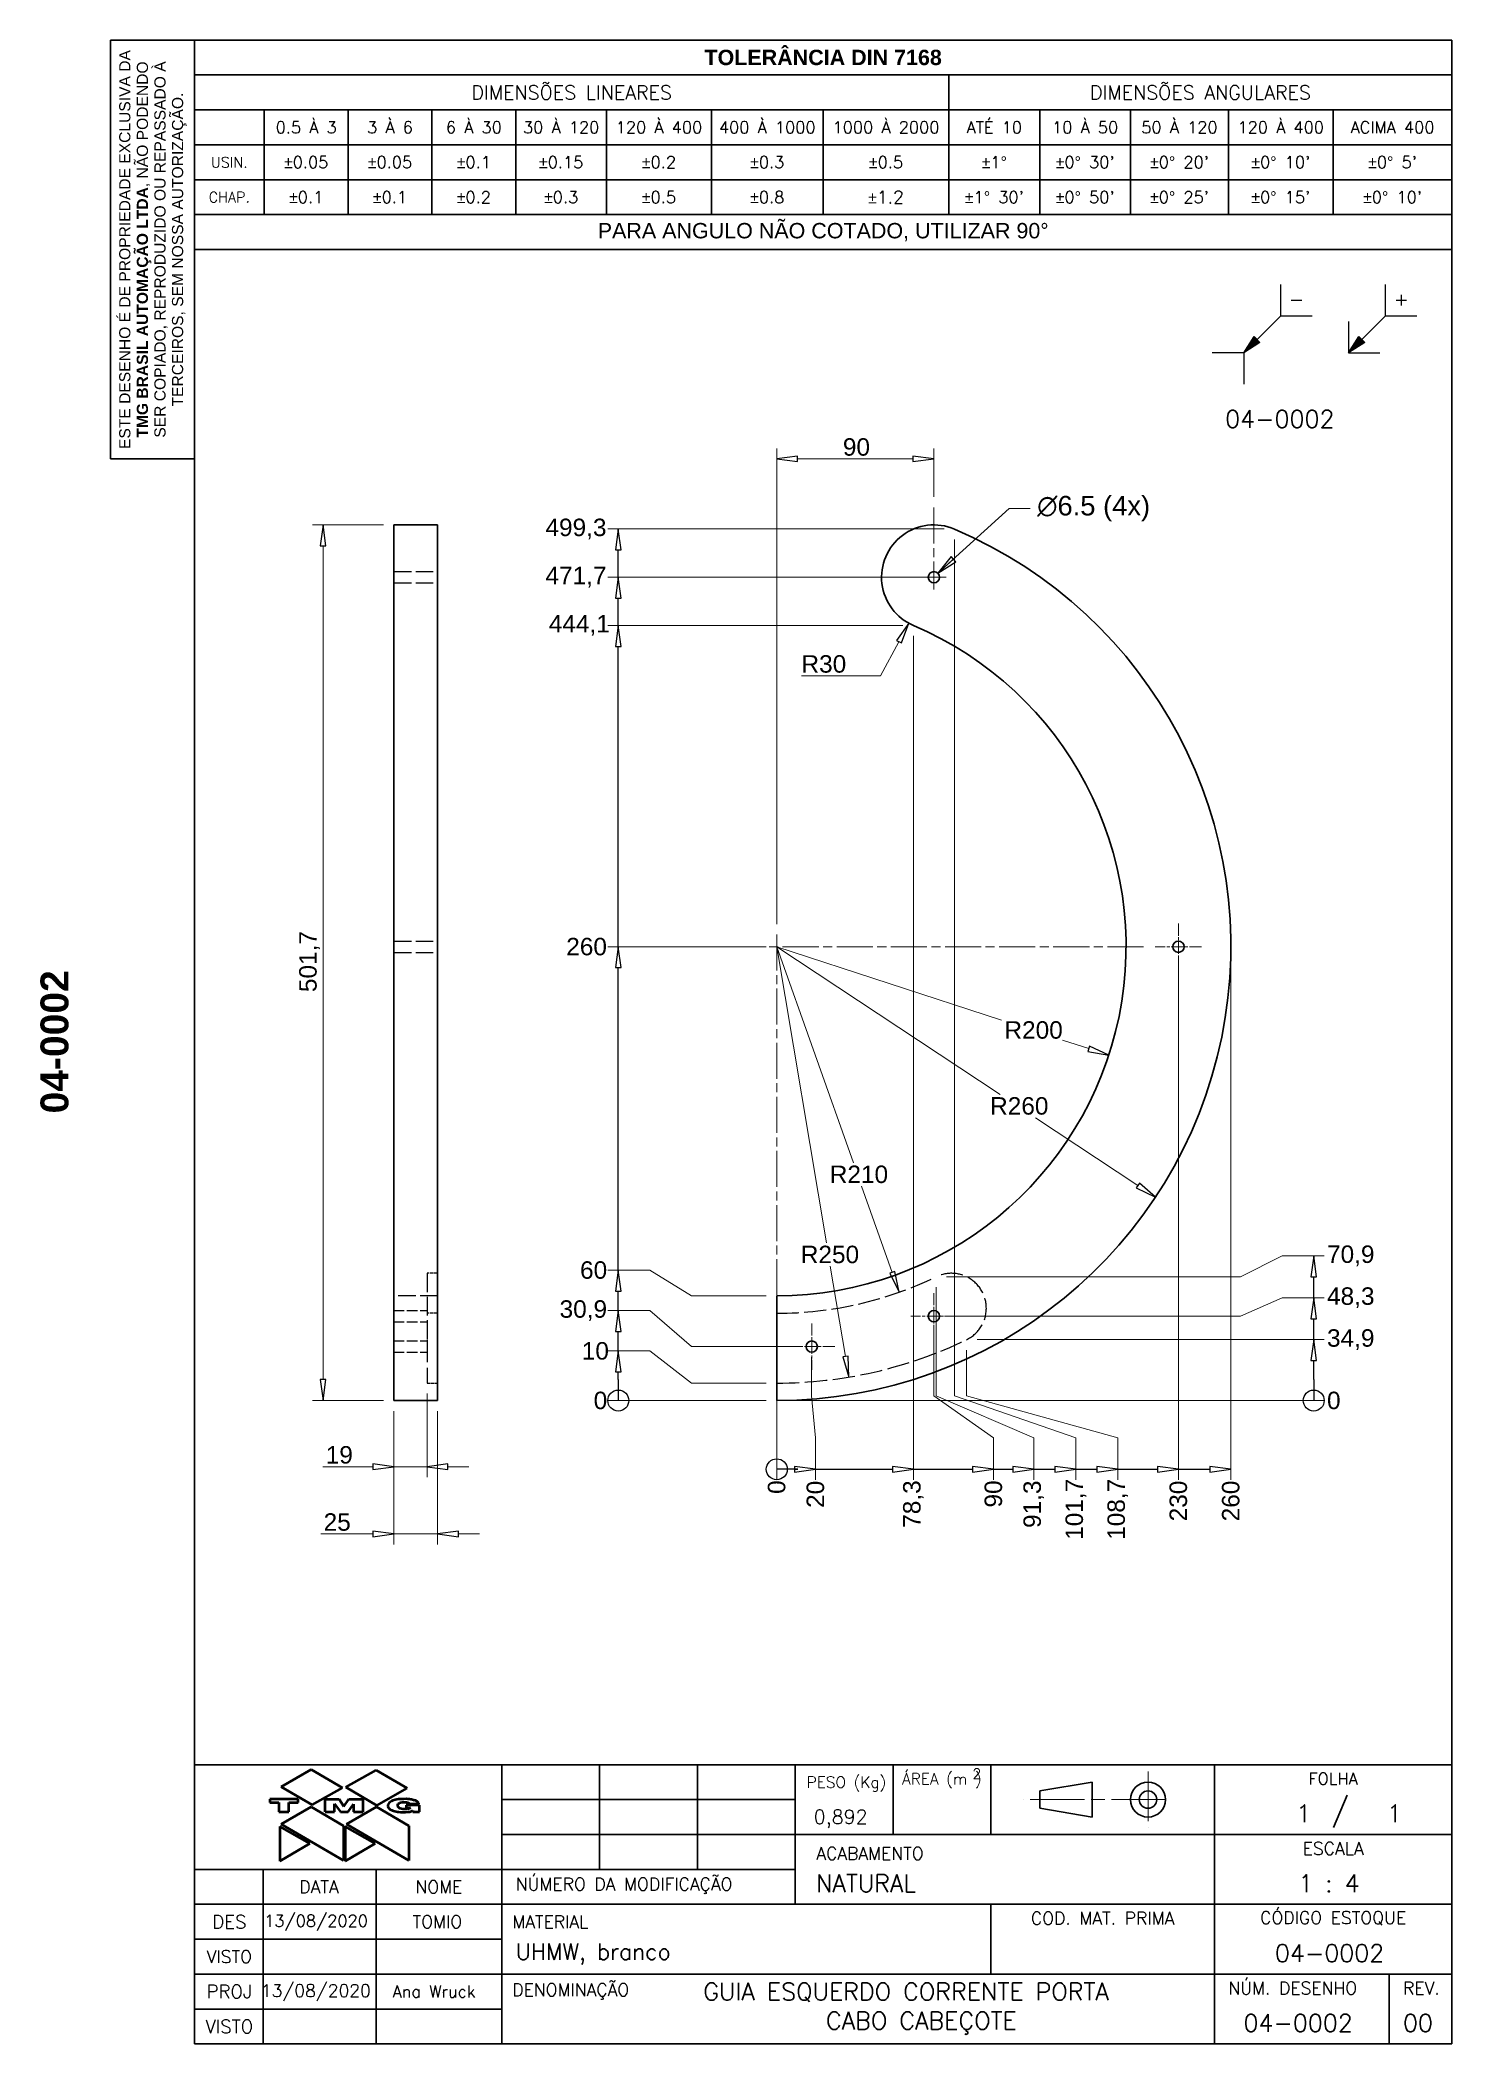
# Model space of a CAD drawing. Header units: millimetres. Extents: x 12 to 820, y 20 to 1168.
import ezdxf
from ezdxf.enums import TextEntityAlignment as Align

# ---------------------------------------------------------------- set-up
doc = ezdxf.new("R2010")
doc.units = ezdxf.units.MM
doc.header["$LTSCALE"] = 4
for name, pattern in [('CHAIN', [0.7087, 0.4724, -0.0591, 0.1181, -0.0591]), ('DASHED', [0.2067, 0.1654, -0.0413]), ('LONG_DASH_DOTTED', [0.3543, 0.2362, -0.0295, 0.0591, -0.0295])]:
    doc.linetypes.add(name, pattern=pattern)
for name, color, linetype, lineweight in [('BORDA', 7, 'Continuous', 25), ('Centro(TMG-1)', 7, 'Continuous', 18), ('COTAS', 7, 'Continuous', 25), ('LEGENDA', 7, 'Continuous', 35), ('Quote(TMG-1)', 7, 'Continuous', 25), ('Spigoli nascosti(TMG-1)', 7, 'DASHED', 25), ('Spigoli visibili(TMG-1)', 7, 'Continuous', 35)]:
    doc.layers.add(name, color=color, linetype=linetype, lineweight=lineweight)
for name, color, linetype, lineweight, true_color in [('CENTRO', 5, 'LONG_DASH_DOTTED', 9, 0x0000ff), ('CONTORNO', 1, 'Continuous', 50, 0xff0000), ('HACHURA', 7, 'Continuous', 9, 0xff8000)]:
    doc.layers.add(name, color=color, linetype=linetype, lineweight=lineweight, true_color=true_color)
doc.styles.add('SELGRON - COTAS', font='arial.ttf')
doc.styles.add('SELGRON - LEGENDA', font='Simplex.shx')
doc.styles.add('Text Style47', font='Simplex.shx')
doc.styles.add('Text Style49', font='Simplex.shx')
doc.styles.add('Text Style51', font='Simplex.shx')
doc.styles.add('Text Style54', font='')
doc.styles.add('Text Style58', font='Simplex.shx')
doc.styles.add('Text Style83', font='Simplex.shx')
doc.styles.add('TMG', font='arial.ttf')
doc.styles.get('Text Style54').set_extended_font_data('Arial', bold=True)
doc.dimstyles.new('Selgron$7', dxfattribs={"dimscale": 4, "dimtxt": 2.8, "dimasz": 3, "dimexe": 3, "dimexo": 1, "dimgap": 1, "dimtad": 1, "dimtoh": 1, "dimdec": 1, "dimrnd": 1e-08, "dimdsep": 46, "dimtxsty": 'SELGRON - COTAS', "dimblk": 'Filled-1', "dimcen": 0.09, "dimdle": 12, "dimclrd": 7, "dimclre": 256, "dimclrt": 7, "dimazin": 3, "dimtfac": 0.678571, "dimtmove": 0, "dimatfit": 3, "dimldrblk": 'Filled-1', "dimfxl": 0, "dimtolj": 1, "dimlwd": 0, "dimlwe": 25, "dimarcsym": 0})
doc.dimstyles.new('tmg-quote', dxfattribs={"dimscale": 4, "dimtxt": 2.5, "dimasz": 3, "dimexe": 1.5, "dimexo": 1.5, "dimgap": 0.4, "dimtad": 1, "dimtoh": 1, "dimrnd": 1e-08, "dimtxsty": 'TMG', "dimblk": 'Empty-1', "dimcen": 0.09, "dimdle": 4, "dimclrd": 7, "dimclre": 7, "dimclrt": 7, "dimazin": 2, "dimtfac": 1, "dimtdec": 3, "dimtmove": 0, "dimatfit": 3, "dimldrblk": 'CLOSEDBLANK', "dimfxl": 0, "dimtolj": 1, "dimlwd": 15, "dimlwe": 15, "dimarcsym": 0})

msp = doc.modelspace()

# ---------------------------------------------------------------- texts
at = {"layer": 'CONTORNO', "color": 7, "insert": (690.1888, 950.9189), "char_height": 10, "width": 81.524243, "attachment_point": 4, "style": 'SELGRON - LEGENDA'}
msp.add_mtext('{\\fSimplex|b0|i0;04-0002}', dxfattribs=at)
at = {"layer": 'COTAS', "color": 7, "insert": (582.5627, 899.573), "char_height": 11.2, "width": 66.236428, "attachment_point": 4, "line_spacing_factor": 0.49, "style": 'SELGRON - COTAS'}
msp.add_mtext('{\\fAIGDT|b0|i0;\\H11.2000;n\\fArial|b0|i0;\\H11.2000;6.5 (4x)}', dxfattribs=at)

# ---------------------------------------------------------------- blocks, each defined once
blk = doc.blocks.new('Borders BORDA A4')
at = {"layer": 'HACHURA'}
for points in [[(175.2, 247.2), (177.53, 248.68), (176.68, 249.53)], [(190.2, 247.2), (192.53, 248.68), (191.68, 249.53)]]:
    blk.add_hatch(color=7, dxfattribs=at).paths.add_polyline_path(points)
at = {"layer": 'BORDA', "lineweight": 30}
for p, q in [((25, 292), (13, 292)), ((13, 292), (13, 232)), ((25, 292), (205, 292)), ((25, 5), (25, 292)), ((25, 292), (205, 292)), ((25, 262), (25, 292)), ((25, 232), (25, 292)), ((205, 292), (205, 5)), ((205, 292), (205, 262)), ((25, 287), (205, 287)), ((133, 287), (133, 267)), ((25, 282), (205, 282)), ((35, 282), (35, 267)), ((47, 282), (47, 267)), ((59, 282), (59, 267)), ((71, 282), (71, 267)), ((84, 282), (84, 267)), ((99, 282), (99, 267)), ((115, 282), (115, 267)), ((146, 282), (146, 267)), ((159, 282), (159, 267)), ((173, 282), (173, 267)), ((188, 282), (188, 267)), ((25, 277), (205, 277)), ((25, 272), (205, 272)), ((25, 267), (205, 267)), ((205, 262), (25, 262)), ((25, 262), (205, 262)), ((13, 232), (25, 232)), ((205, 5), (25, 5))]:
    blk.add_line(p, q, dxfattribs=at)
at = {"layer": 'BORDA'}
for p, q in [((180.5, 252.5), (180.5, 257)), ((195.5, 252.5), (195.5, 257)), ((197.75, 255.5), (197.75, 254)), ((182, 254.75), (183.5, 254.75)), ((197, 254.75), (198.5, 254.75)), ((175.2, 247.2), (180.5, 252.5)), ((180.5, 252.5), (185, 252.5)), ((190.2, 247.2), (195.5, 252.5)), ((190.2, 251.7), (190.2, 247.2)), ((195.5, 252.5), (200, 252.5)), ((175.2, 247.2), (170.7, 247.2)), ((175.2, 247.2), (176.68, 249.53)), ((177.53, 248.68), (175.2, 247.2)), ((175.2, 247.2), (175.2, 242.7)), ((176.68, 249.53), (177.53, 248.68)), ((190.2, 247.2), (191.68, 249.53)), ((192.53, 248.68), (190.2, 247.2)), ((190.2, 247.2), (194.7, 247.2)), ((191.68, 249.53), (192.53, 248.68))]:
    blk.add_line(p, q, dxfattribs=at)
at = {"layer": 'CONTORNO', "color": 7, "insert": (19.06, 262), "char_height": 1.6, "width": 57.868, "attachment_point": 5, "rotation": 90, "line_spacing_factor": 0.944222, "style": 'SELGRON - LEGENDA'}
blk.add_mtext('\\fArial|b0|i0;\\H1.6000;ESTE DESENHO É DE PROPRIEDADE EXCLUSIVA DA \\fArial|b1|i0;\\H1.6000;TMG BRASIL AUTOMAÇÃO LTDA\\fArial|b0|i0;\\H1.6000;, NÃO PODENDO SER COPIADO, REPRODUZIDO OU REPASSADO À TERCEIROS, SEM NOSSA AUTORIZAÇÃO.', dxfattribs=at)
at = {"layer": 'CONTORNO', "color": 7, "attachment_point": 5, "style": 'SELGRON - LEGENDA'}
for s, insert, char_height in [('\\fArial|b1|i0;\\H2.2000;TOLERÂNCIA DIN 7168', (115, 289.5), 2.2), ('\\FSimplex|b0|i0;\\H2.0000;DIMENSÕES LINEARES', (79, 284.5), 2), ('\\FSimplex|b0|i0;\\H2.0000;DIMENSÕES ANGULARES', (169, 284.5), 2), ('\\FSimplex|b0|i0;\\H1.7000;0.5 À 3', (41, 279.5), 1.7), ('\\FSimplex|b0|i0;\\H1.7000;3 À 6', (53, 279.5), 1.7), ('\\FSimplex|b0|i0;\\H1.7000;6 À 30', (65, 279.5), 1.7), ('\\FSimplex|b0|i0;\\H1.7000;30 À 120', (77.5, 279.5), 1.7), ('\\FSimplex|b0|i0;\\H1.7000;120 À 400', (91.5, 279.5), 1.7), ('\\FSimplex|b0|i0;\\H1.7000;400 À 1000', (107, 279.5), 1.7), ('\\FSimplex|b0|i0;\\H1.7000;1000 À 2000', (124, 279.5), 1.7), ('\\FSimplex|b0|i0;\\H1.7000;ATÉ 10', (139.5, 279.5), 1.7), ('\\FSimplex|b0|i0;\\H1.7000;10 À 50', (152.5, 279.5), 1.7), ('\\FSimplex|b0|i0;\\H1.7000;50 À 120', (166, 279.5), 1.7), ('\\FSimplex|b0|i0;\\H1.7000;120 À 400', (180.5, 279.5), 1.7), ('\\FSimplex|b0|i0;\\H1.7000;ACIMA 400', (196.5, 279.5), 1.7), ('\\FSimplex|b0|i0;\\H1.5000;USIN.', (30, 274.5), 1.5), ('\\fAIGDT|b0|i0;\\H1.7000;`\\FSimplex|b0|i0;\\H1.7000;0.05', (41, 274.5), 1.7), ('\\fAIGDT|b0|i0;\\H1.7000;`\\FSimplex|b0|i0;\\H1.7000;0.05', (53, 274.5), 1.7), ('\\fAIGDT|b0|i0;\\H1.7000;`\\FSimplex|b0|i0;\\H1.7000;0.1', (65, 274.5), 1.7), ('\\fAIGDT|b0|i0;\\H1.7000;`\\FSimplex|b0|i0;\\H1.7000;0.15', (77.5, 274.5), 1.7), ('\\fAIGDT|b0|i0;\\H1.7000;`\\FSimplex|b0|i0;\\H1.7000;0.2', (91.5, 274.5), 1.7), ('\\fAIGDT|b0|i0;\\H1.7000;`\\FSimplex|b0|i0;\\H1.7000;0.3', (107, 274.5), 1.7), ('\\fAIGDT|b0|i0;\\H1.7000;`\\FSimplex|b0|i0;\\H1.7000;0.5', (124, 274.5), 1.7), ('\\fAIGDT|b0|i0;\\H1.7000;`\\FSimplex|b0|i0;\\H1.7000;1\\fAIGDT|b0|i0;\\H1.7000;~', (139.5, 274.5), 1.7), ("\\fAIGDT|b0|i0;\\H1.7000;`\\FSimplex|b0|i0;\\H1.7000;0\\fAIGDT|b0|i0;\\H1.7000;~\\FSimplex|b0|i0;\\H1.7000; 30'", (152.5, 274.5), 1.7), ("\\fAIGDT|b0|i0;\\H1.7000;`\\FSimplex|b0|i0;\\H1.7000;0\\fAIGDT|b0|i0;\\H1.7000;~\\FSimplex|b0|i0;\\H1.7000; 20'", (166, 274.5), 1.7), ("\\fAIGDT|b0|i0;\\H1.7000;`\\FSimplex|b0|i0;\\H1.7000;0\\fAIGDT|b0|i0;\\H1.7000;~\\FSimplex|b0|i0;\\H1.7000; 10'", (180.5, 274.5), 1.7), ("\\fAIGDT|b0|i0;\\H1.7000;`\\FSimplex|b0|i0;\\H1.7000;0\\fAIGDT|b0|i0;\\H1.7000;~\\FSimplex|b0|i0;\\H1.7000; 5'", (196.5, 274.5), 1.7), ('\\FSimplex|b0|i0;\\H1.5000;CHAP.', (30, 269.5), 1.5), ('\\fAIGDT|b0|i0;\\H1.7000;`\\FSimplex|b0|i0;\\H1.7000;0.1', (41, 269.5), 1.7), ('\\fAIGDT|b0|i0;\\H1.7000;`\\FSimplex|b0|i0;\\H1.7000;0.1', (53, 269.5), 1.7), ('\\fAIGDT|b0|i0;\\H1.7000;`\\FSimplex|b0|i0;\\H1.7000;0.2', (65, 269.5), 1.7), ('\\fAIGDT|b0|i0;\\H1.7000;`\\FSimplex|b0|i0;\\H1.7000;0.3', (77.5, 269.5), 1.7), ('\\fAIGDT|b0|i0;\\H1.7000;`\\FSimplex|b0|i0;\\H1.7000;0.5', (91.5, 269.5), 1.7), ('\\fAIGDT|b0|i0;\\H1.7000;`\\FSimplex|b0|i0;\\H1.7000;0.8', (107, 269.5), 1.7), ('\\fAIGDT|b0|i0;\\H1.7000;`\\FSimplex|b0|i0;\\H1.8000;1.2', (124, 269.5), 2.5), ("\\fAIGDT|b0|i0;\\H1.7000;`\\FSimplex|b0|i0;\\H1.7000;1\\fAIGDT|b0|i0;\\H1.7000;~\\FSimplex|b0|i0;\\H1.7000; 30'", (139.5, 269.5), 1.7), ("\\fAIGDT|b0|i0;\\H1.7000;`\\FSimplex|b0|i0;\\H1.7000;0\\fAIGDT|b0|i0;\\H1.7000;~\\FSimplex|b0|i0;\\H1.7000; 50'", (152.5, 269.5), 1.7), ("\\fAIGDT|b0|i0;\\H1.7000;`\\FSimplex|b0|i0;\\H1.7000;0\\fAIGDT|b0|i0;\\H1.7000;~\\FSimplex|b0|i0;\\H1.7000; 25'", (166, 269.5), 1.7), ("\\fAIGDT|b0|i0;\\H1.7000;`\\FSimplex|b0|i0;\\H1.7000;0\\fAIGDT|b0|i0;\\H1.7000;~\\FSimplex|b0|i0;\\H1.7000; 15'", (180.5, 269.5), 1.7), ("\\fAIGDT|b0|i0;\\H1.7000;`\\FSimplex|b0|i0;\\H1.7000;0\\fAIGDT|b0|i0;\\H1.7000;~\\FSimplex|b0|i0;\\H1.7000; 10'", (196.5, 269.5), 1.7), ('\\fArial|b0|i0;\\H2.2000;PARA ANGULO NÃO COTADO, UTILIZAR 90\\fAIGDT|b0|i0;\\H2.2000;~', (115, 264.5), 2.2)]:
    blk.add_mtext(s, dxfattribs=dict(at, insert=insert, char_height=char_height))
at = {"layer": 'CONTORNO', "color": 7, "style": 'Text Style54'}
blk.add_attdef('STOCK_NUMBER_001', (6.97, 138.27), '', height=4, rotation=90, dxfattribs=at)
blk = doc.blocks.new('Title Blocks LEGENDA SELGRON')
at = {"layer": 'CENTRO', "ltscale": 7.526578}
blk.add_line((288.11, 94.53), (288.11, 86.53), dxfattribs=at)
at = {"layer": 'CENTRO', "ltscale": 8.216806}
blk.add_line((290.65, 90.53), (270.27, 90.53), dxfattribs=at)
at = {"layer": 'CONTORNO', "color": 7}
for p, q in [((164.01, 92.36), (168.34, 94.82)), ((168.34, 94.82), (172.79, 92.22)), ((173.29, 92.29), (177.63, 94.75)), ((177.63, 94.75), (182.08, 92.16)), ((164.01, 92.36), (168.45, 89.76)), ((168.45, 89.76), (172.79, 92.22)), ((173.29, 92.29), (177.74, 89.69)), ((177.74, 89.69), (182.08, 92.16)), ((162.41, 90.58), (162.41, 90.12)), ((166.47, 90.58), (162.41, 90.58)), ((162.41, 90.12), (163.71, 90.12)), ((163.71, 90.12), (163.71, 88.77)), ((164.01, 87.01), (168.34, 89.47)), ((165.15, 88.77), (165.15, 90.09)), ((165.15, 90.09), (166.47, 90.09)), ((166.47, 90.09), (166.47, 90.58)), ((168.34, 89.47), (172.95, 86.79)), ((170.32, 88.77), (170.32, 90.58)), ((170.32, 90.58), (172.34, 90.58)), ((171.67, 88.77), (171.67, 89.91)), ((171.67, 89.91), (172.52, 88.77)), ((172.34, 90.58), (173.02, 89.53)), ((173.02, 89.53), (173.7, 90.58)), ((173.36, 87.01), (177.69, 89.47)), ((173.62, 88.77), (174.39, 89.87)), ((173.7, 90.58), (175.76, 90.58)), ((174.39, 89.87), (174.39, 88.77)), ((175.76, 88.77), (175.76, 90.58)), ((177.69, 89.47), (182.3, 86.79)), ((179.32, 89.76), (179.3, 89.67)), ((179.3, 89.67), (179.32, 89.54)), ((179.39, 89.91), (179.32, 89.76)), ((179.32, 89.54), (179.39, 89.36)), ((179.5, 90.07), (179.39, 89.91)), ((179.39, 89.36), (179.48, 89.25)), ((179.48, 89.25), (179.65, 89.12)), ((179.68, 90.21), (179.5, 90.07)), ((179.65, 89.12), (179.85, 89.01)), ((179.83, 90.29), (179.68, 90.21)), ((180.01, 90.38), (179.83, 90.29)), ((179.85, 89.01), (179.96, 88.97)), ((180.34, 90.49), (180.01, 90.38)), ((180.83, 90.57), (180.34, 90.49)), ((180.73, 89.72), (180.75, 89.8)), ((180.73, 89.61), (180.73, 89.72)), ((180.75, 89.52), (180.73, 89.61)), ((180.75, 89.8), (180.8, 89.91)), ((180.82, 89.43), (180.75, 89.52)), ((180.8, 89.91), (180.86, 89.98)), ((180.89, 89.36), (180.82, 89.43)), ((181.1, 90.58), (180.83, 90.57)), ((180.86, 89.98), (180.97, 90.07)), ((180.97, 89.3), (180.89, 89.36)), ((180.97, 90.07), (181.11, 90.11)), ((181.08, 89.25), (180.97, 89.3)), ((181.24, 89.21), (181.08, 89.25)), ((181.59, 90.61), (181.1, 90.58)), ((181.11, 90.11), (181.33, 90.16)), ((181.46, 89.17), (181.24, 89.21)), ((181.33, 90.16), (181.63, 90.18)), ((181.68, 89.14), (181.46, 89.17)), ((181.99, 90.62), (181.59, 90.61)), ((181.63, 90.18), (181.9, 90.18)), ((181.81, 89.14), (181.68, 89.14)), ((181.94, 89.14), (181.81, 89.14)), ((181.9, 90.18), (182.01, 90.16)), ((181.92, 89.74), (181.92, 89.36)), ((183.81, 89.74), (181.92, 89.74)), ((181.92, 89.36), (182.54, 89.36)), ((182.1, 89.17), (181.94, 89.14)), ((182.18, 90.6), (181.99, 90.62)), ((182.01, 90.16), (182.12, 90.11)), ((182.23, 89.19), (182.1, 89.17)), ((182.12, 90.11), (182.21, 90.08)), ((182.38, 90.57), (182.18, 90.6)), ((182.21, 90.08), (182.32, 90)), ((182.36, 89.23), (182.23, 89.19)), ((182.32, 90), (182.38, 89.91)), ((182.45, 89.28), (182.36, 89.23)), ((182.58, 90.55), (182.38, 90.57)), ((182.38, 89.91), (183.75, 89.91)), ((182.54, 89.36), (182.45, 89.28)), ((182.69, 90.53), (182.58, 90.55)), ((182.82, 90.51), (182.69, 90.53)), ((182.95, 90.46), (182.82, 90.51)), ((183.04, 90.44), (182.95, 90.46)), ((183.13, 90.42), (183.04, 90.44)), ((183.24, 90.38), (183.13, 90.42)), ((183.33, 90.33), (183.24, 90.38)), ((183.42, 90.29), (183.33, 90.33)), ((183.48, 90.25), (183.42, 90.29)), ((183.55, 90.2), (183.48, 90.25)), ((183.64, 90.13), (183.55, 90.2)), ((183.68, 90.07), (183.64, 90.13)), ((183.72, 90), (183.68, 90.07)), ((183.75, 89.96), (183.72, 90)), ((183.75, 89.91), (183.75, 89.96)), ((183.81, 88.77), (183.81, 89.74)), ((163.71, 88.77), (165.15, 88.77)), ((163.83, 86.68), (163.83, 81.73)), ((168.12, 84.26), (163.83, 86.68)), ((164.01, 87.01), (172.95, 81.81)), ((170.32, 88.77), (171.67, 88.77)), ((172.52, 88.77), (173.62, 88.77)), ((172.95, 86.79), (172.95, 81.81)), ((173.18, 86.68), (173.18, 81.73)), ((177.47, 84.26), (173.18, 86.68)), ((173.36, 87.01), (182.3, 81.81)), ((174.39, 88.77), (175.76, 88.77)), ((179.96, 88.97), (180.12, 88.92)), ((180.12, 88.92), (180.31, 88.86)), ((180.31, 88.86), (180.49, 88.81)), ((180.49, 88.81), (180.69, 88.79)), ((180.69, 88.79), (180.84, 88.77)), ((180.84, 88.77), (181.11, 88.75)), ((181.11, 88.75), (181.33, 88.73)), ((181.33, 88.73), (181.41, 88.73)), ((181.41, 88.73), (181.63, 88.73)), ((181.63, 88.73), (181.85, 88.73)), ((181.85, 88.73), (182.21, 88.77)), ((182.21, 88.77), (182.43, 88.79)), ((182.3, 86.79), (182.3, 81.81)), ((182.43, 88.79), (182.69, 88.88)), ((182.69, 88.88), (182.87, 88.95)), ((182.87, 88.95), (182.89, 88.77)), ((182.89, 88.77), (183.81, 88.77)), ((163.83, 81.73), (168.12, 84.26)), ((173.18, 81.73), (177.47, 84.26))]:
    blk.add_line(p, q, dxfattribs=at)
at = {"layer": 'LEGENDA', "lineweight": 30}
for p, q in [((151.61, 95.53), (331.61, 95.53)), ((151.61, 55.53), (151.61, 95.53)), ((195.61, 95.53), (195.61, 55.53)), ((209.61, 95.53), (209.61, 80.53)), ((223.61, 95.53), (223.61, 80.53)), ((237.61, 95.53), (237.61, 80.53)), ((265.61, 95.53), (265.61, 85.53)), ((297.61, 95.53), (297.61, 55.53)), ((331.61, 95.53), (331.61, 55.53)), ((195.61, 90.53), (237.61, 90.53)), ((151.61, 80.53), (195.61, 80.53)), ((161.44, 80.53), (161.44, 55.53)), ((177.61, 80.53), (177.61, 55.53)), ((195.61, 80.53), (237.61, 80.53)), ((151.61, 75.53), (195.61, 75.53)), ((195.61, 75.53), (331.61, 75.53)), ((265.61, 75.53), (265.61, 65.53)), ((151.61, 70.53), (195.61, 70.53)), ((151.61, 65.53), (195.61, 65.53)), ((195.61, 65.53), (331.61, 65.53)), ((151.61, 60.53), (195.61, 60.53)), ((331.61, 55.53), (151.61, 55.53))]:
    blk.add_line(p, q, dxfattribs=at)
at = {"layer": 'LEGENDA'}
for p, q in [((251.61, 95.53), (251.61, 85.53)), ((272.61, 91.78), (280.11, 93.03)), ((280.11, 93.03), (280.11, 88.03)), ((272.61, 89.28), (272.61, 91.78)), ((280.11, 88.03), (272.61, 89.28)), ((316.61, 91.14), (314.67, 86.53)), ((195.61, 85.53), (237.61, 85.53)), ((251.61, 85.53), (237.61, 85.53)), ((251.61, 85.53), (265.61, 85.53)), ((265.61, 85.53), (331.61, 85.53)), ((237.61, 80.53), (237.61, 75.53)), ((322.61, 65.53), (322.61, 55.53))]:
    blk.add_line(p, q, dxfattribs=at)
for radius in [2.5, 1.25]:
    blk.add_circle((288.11, 90.53), radius, dxfattribs=at)
at = {"layer": 'CONTORNO', "color": 7, "style": 'SELGRON - LEGENDA'}
for s, insert, char_height, attachment_point in [('\\FSimplex|b0|i0;\\H1.6000;ÁREA (m )', (258.61, 93.23), 1.6, 5), ('\\FSimplex|b0|i0;\\H1.5000;2', (263.61, 94.23), 1.5, 5), ('\\FSimplex|b0|i0;\\H1.6000;PESO (Kg)\\P', (244.95, 92.75), 1.6, 5), ('\\FSimplex|b0|i0;\\H1.7000;FOLHA', (314.61, 93.53), 1.7, 5), ('\\FSimplex|b0|i0;\\H1.8000;ACABAMENTO', (240.64, 82.82), 1.8, 4), ('\\FSimplex|b0|i0;\\H1.8000;ESCALA', (314.61, 83.53), 1.8, 5), ('\\FSimplex|b0|i0;\\H1.8000;DATA', (169.44, 78.03), 1.8, 5), ('\\FSimplex|b0|i0;\\H1.8000;NOME', (186.61, 78.03), 1.8, 5), ('\\FSimplex|b0|i0;\\H1.8000;NÚMERO DA MODIFICAÇÃO', (197.61, 78.17), 1.8, 4), ('\\FSimplex|b0|i0;\\H1.8000;CÓDIGO ESTOQUE', (314.61, 73.53), 1.8, 5), ('\\FSimplex|b0|i0;\\H1.8000;COD. MAT. PRIMA', (281.61, 73.53), 1.8, 5), ('\\FSimplex|b0|i0;\\H1.8000;VISTO', (156.61, 68.03), 1.8, 5), ('\\FSimplex|b0|i0;\\H1.8000;DENOMINAÇÃO', (197.11, 63.03), 1.8, 4), ('\\FSimplex|b0|i0;\\H1.8000;NÚM. DESENHO', (299.61, 63.53), 1.8, 4), ('\\FSimplex|b0|i0;\\H1.8000;REV.', (324.61, 63.53), 1.8, 4)]:
    blk.add_mtext(s, dxfattribs=dict(at, insert=insert, char_height=char_height, attachment_point=attachment_point))
for s, insert, char_height, width, attachment_point in [('\\FSimplex|b0|i0;\\H1.9000;DES', (156.61, 73.03), 1.9, 6.6594, 5), ('\\FSimplex|b0|i0;\\H1.8000;MATERIAL', (197.11, 73.03), 1.8, 12.5739, 4), ('\\FSimplex|b0|i0;\\H1.9000;PROJ', (156.61, 63.03), 1.9, 7.0803, 5), ('\\FSimplex|b0|i0;\\H1.9000;VISTO', (156.61, 58.03), 1.9, 7.7824, 5)]:
    blk.add_mtext(s, dxfattribs=dict(at, insert=insert, char_height=char_height, width=width, attachment_point=attachment_point))
at = {"layer": 'CONTORNO', "color": 7}
for tag, height, style, p in [('RLM_3', 1.8, 'Text Style51', (202.61, 93.03)), ('RLM_6', 1.8, 'Text Style51', (216.61, 93.03)), ('RLM_9', 1.8, 'Text Style51', (230.61, 93.03)), ('ÁREA', 2, 'Text Style47', (258.61, 87.83)), ('RLM_2', 1.8, 'Text Style51', (202.61, 88.03)), ('RLM_5', 1.8, 'Text Style51', (216.61, 88.03)), ('RLM_8', 1.8, 'Text Style51', (230.61, 88.03)), ('RLM_1', 1.8, 'Text Style51', (202.61, 83.03)), ('RLM_4', 1.8, 'Text Style51', (216.61, 83.03)), ('RLM_7', 1.8, 'Text Style51', (230.61, 83.03))]:
    blk.add_attdef(tag, text='', height=height, dxfattribs=dict(at, style=style)).set_placement(p, align=Align.MIDDLE_CENTER)
for tag, p, height, style in [('PESO_001', (240.26, 87.07), 2, 'Text Style47'), ('Sheet_number_001', (309.31, 87.28), 2.5, 'SELGRON - LEGENDA'), ('Number_of_sheets_001', (322.31, 87.28), 2.5, 'SELGRON - LEGENDA'), ('ACABAMENTO_001', (240.61, 77.29), 2.49, 'Text Style83'), ('ESCALA_001', (309.61, 77.28), 2.5, 'SELGRON - LEGENDA'), ('CHECKED_DATE_001', (161.59, 72.31), 1.7, 'Text Style49'), ('DESIGNER_001', (182.84, 72.13), 1.8, 'Text Style51'), ('MATERIAL_001', (197.61, 67.6), 2.3, 'Text Style58'), ('STOCK_NUMBER_001', (306.28, 67.28), 2.5, 'SELGRON - LEGENDA'), ('ENG_APPROVAL_DATE_001', (161.13, 62.26), 1.8, 'Text Style51'), ('PROJECT_001', (179.97, 62.18), 1.7, 'Text Style49'), ('DESCRIPTION_001', (224.45, 61.78), 2.5, 'SELGRON - LEGENDA'), ('DESCRIPTION_002', (242.01, 57.62), 2.5, 'SELGRON - LEGENDA'), ('PART_NUMBER_001', (301.78, 57.28), 2.5, 'SELGRON - LEGENDA'), ('REVISION_NUMBER_001', (324.61, 57.28), 2.5, 'SELGRON - LEGENDA')]:
    blk.add_attdef(tag, p, '', height=height, dxfattribs=dict(at, style=style))
blk = doc.blocks.new('Empty-1')
at = {"color": 0}
for p, q in [((0, 0), (-1, 0.133)), ((-1, 0.133), (-1, -0.133)), ((-1, -0.133), (0, 0))]:
    blk.add_line(p, q, dxfattribs=at)
blk = doc.blocks.new('*D9')
at = {"layer": 'Defpoints', "color": 0, "linetype": 'Continuous', "transparency": 16777216}
for p in [(433.4, 648.6), (474.8, 402)]:
    blk.add_point(p, dxfattribs=at)
at = {"layer": 'Quote(TMG-1)', "color": 7, "linetype": 'Continuous', "lineweight": 15, "transparency": 16777216}
for p, q in [((433.4, 648.6), (461.9, 478.9)), ((472.8, 413.9), (464.1, 465.5))]:
    blk.add_line(p, q, dxfattribs=at)
at = {"layer": 'Quote(TMG-1)', "color": 7, "linetype": 'Continuous', "lineweight": 15, "transparency": 16777216, "xscale": 12, "yscale": 12, "zscale": 12, "rotation": 279.5157499925226}
blk.add_blockref('Empty-1', (474.8, 402), dxfattribs=at)
at = {"layer": 'Quote(TMG-1)', "color": 7, "linetype": 'Continuous', "lineweight": 18, "transparency": 16777216, "insert": (447.2, 477.3), "char_height": 10, "attachment_point": 1, "style": 'TMG'}
blk.add_mtext('\\A1;R250', dxfattribs=at)
blk = doc.blocks.new('_ClosedBlank')
at = {"color": 0, "linetype": 'ByBlock', "lineweight": -2}
for p, q in [((-1, 0.167), (0, 0)), ((-1, 0.167), (-1, -0.167)), ((0, 0), (-1, -0.167))]:
    blk.add_line(p, q, dxfattribs=at)
blk = doc.blocks.new('*D10')
at = {"layer": 'Defpoints', "color": 0, "linetype": 'Continuous', "transparency": 16777216}
for p in [(433.4, 648.6), (503.6, 450.7)]:
    blk.add_point(p, dxfattribs=at)
at = {"layer": 'Quote(TMG-1)', "color": 7, "linetype": 'Continuous', "lineweight": 15, "transparency": 16777216}
for p, q in [((433.4, 648.6), (477.3, 524.8)), ((499.6, 462), (482, 511.4))]:
    blk.add_line(p, q, dxfattribs=at)
at = {"layer": 'Quote(TMG-1)', "color": 7, "linetype": 'Continuous', "lineweight": 15, "transparency": 16777216, "xscale": 12, "yscale": 12, "zscale": 12, "rotation": 289.5065532695403}
blk.add_blockref('Empty-1', (503.6, 450.7), dxfattribs=at)
at = {"layer": 'Quote(TMG-1)', "color": 7, "linetype": 'Continuous', "lineweight": 18, "transparency": 16777216, "insert": (463.8, 523.2), "char_height": 10, "attachment_point": 1, "style": 'TMG'}
blk.add_mtext('\\A1;R210', dxfattribs=at)
blk = doc.blocks.new('*D11')
at = {"layer": 'Defpoints', "color": 0, "linetype": 'Continuous', "transparency": 16777216}
for p in [(433.4, 648.6), (623.5, 586.4)]:
    blk.add_point(p, dxfattribs=at)
at = {"layer": 'Quote(TMG-1)', "color": 7, "linetype": 'Continuous', "lineweight": 15, "transparency": 16777216}
for p, q in [((433.4, 648.6), (562.2, 606.5)), ((612.1, 590.2), (597.1, 595.1))]:
    blk.add_line(p, q, dxfattribs=at)
at = {"layer": 'Quote(TMG-1)', "color": 7, "linetype": 'Continuous', "lineweight": 15, "transparency": 16777216, "xscale": 12, "yscale": 12, "zscale": 12, "rotation": 341.8890529945775}
blk.add_blockref('Empty-1', (623.5, 586.4), dxfattribs=at)
at = {"layer": 'Quote(TMG-1)', "color": 7, "linetype": 'Continuous', "lineweight": 18, "transparency": 16777216, "insert": (563.8, 605.9), "char_height": 10, "attachment_point": 1, "style": 'TMG'}
blk.add_mtext('\\A1;R200', dxfattribs=at)
blk = doc.blocks.new('*D12')
at = {"layer": 'Defpoints', "color": 0, "linetype": 'Continuous', "transparency": 16777216}
for p in [(433.4, 648.6), (650.2, 505.1)]:
    blk.add_point(p, dxfattribs=at)
at = {"layer": 'Quote(TMG-1)', "color": 7, "linetype": 'Continuous', "lineweight": 15, "transparency": 16777216}
for p, q in [((433.4, 648.6), (561.3, 564)), ((640.2, 511.7), (581.5, 550.5))]:
    blk.add_line(p, q, dxfattribs=at)
at = {"layer": 'Quote(TMG-1)', "color": 7, "linetype": 'Continuous', "lineweight": 15, "transparency": 16777216, "xscale": 12, "yscale": 12, "zscale": 12, "rotation": 326.4903698639281}
blk.add_blockref('Empty-1', (650.2, 505.1), dxfattribs=at)
at = {"layer": 'Quote(TMG-1)', "color": 7, "linetype": 'Continuous', "lineweight": 18, "transparency": 16777216, "insert": (555.6, 562.4), "char_height": 10, "attachment_point": 1, "style": 'TMG'}
blk.add_mtext('\\A1;R260', dxfattribs=at)
blk = doc.blocks.new('*D13')
at = {"layer": 'Defpoints', "color": 0, "linetype": 'Continuous', "transparency": 16777216}
for p in [(523.4, 860.3), (509.1, 833.9)]:
    blk.add_point(p, dxfattribs=at)
at = {"layer": 'Quote(TMG-1)', "color": 7, "linetype": 'Continuous', "lineweight": 15, "transparency": 16777216}
for p, q in [((492.8, 803.8), (503.4, 823.3)), ((447.6, 803.8), (492.8, 803.8))]:
    blk.add_line(p, q, dxfattribs=at)
at = {"layer": 'Quote(TMG-1)', "color": 7, "linetype": 'Continuous', "lineweight": 15, "transparency": 16777216, "xscale": 12, "yscale": 12, "zscale": 12, "rotation": 61.52949582027745}
blk.add_blockref('Empty-1', (509.1, 833.9), dxfattribs=at)
at = {"layer": 'Quote(TMG-1)', "color": 7, "linetype": 'Continuous', "lineweight": 18, "transparency": 16777216, "insert": (447.6, 815.6), "char_height": 10, "attachment_point": 1, "style": 'TMG'}
blk.add_mtext('\\A1;R30', dxfattribs=at)
blk = doc.blocks.new('*D14')
at = {"layer": 'Defpoints', "color": 0, "linetype": 'Continuous', "transparency": 16777216}
for p in [(433.4, 388.6), (433.4, 388.6), (746.9, 388.6)]:
    blk.add_point(p, dxfattribs=at)
at = {"layer": 'Quote(TMG-1)', "color": 7, "linetype": 'Continuous', "lineweight": 15, "transparency": 16777216}
blk.add_line((439.4, 388.6), (746.9, 388.6), dxfattribs=at)
at = {"layer": 'Quote(TMG-1)', "color": 7, "linetype": 'Continuous', "lineweight": 18, "transparency": 16777216, "insert": (748.5, 388.6), "char_height": 10, "attachment_point": 4, "style": 'TMG'}
blk.add_mtext('\\A1;0', dxfattribs=at)
blk = doc.blocks.new('*D15')
at = {"layer": 'Defpoints', "color": 0, "linetype": 'Continuous', "transparency": 16777216}
for p in [(542.1, 423.5), (746.9, 423.5), (433.4, 388.6)]:
    blk.add_point(p, dxfattribs=at)
at = {"layer": 'Quote(TMG-1)', "color": 7, "linetype": 'Continuous', "lineweight": 15, "transparency": 16777216}
blk.add_line((548.1, 423.5), (746.9, 423.5), dxfattribs=at)
at = {"layer": 'Quote(TMG-1)', "color": 7, "linetype": 'Continuous', "lineweight": 18, "transparency": 16777216, "insert": (748.5, 423.5), "char_height": 10, "attachment_point": 4, "style": 'TMG'}
blk.add_mtext('\\A1;34,9', dxfattribs=at)
blk = doc.blocks.new('*D16')
at = {"layer": 'Defpoints', "color": 0, "linetype": 'Continuous', "transparency": 16777216}
for p in [(523.4, 436.9), (746.9, 447.5), (433.4, 388.6)]:
    blk.add_point(p, dxfattribs=at)
at = {"layer": 'Quote(TMG-1)', "color": 7, "linetype": 'Continuous', "lineweight": 15, "transparency": 16777216}
for p, q in [((529.4, 436.9), (698.9, 436.9)), ((698.9, 436.9), (722.9, 447.5)), ((722.9, 447.5), (746.9, 447.5))]:
    blk.add_line(p, q, dxfattribs=at)
at = {"layer": 'Quote(TMG-1)', "color": 7, "linetype": 'Continuous', "lineweight": 18, "transparency": 16777216, "insert": (748.5, 447.5), "char_height": 10, "attachment_point": 4, "style": 'TMG'}
blk.add_mtext('\\A1;48,3', dxfattribs=at)
blk = doc.blocks.new('*D17')
at = {"layer": 'Defpoints', "color": 0, "linetype": 'Continuous', "transparency": 16777216}
for p in [(746.9, 471.5), (524.7, 459.5), (433.4, 388.6)]:
    blk.add_point(p, dxfattribs=at)
at = {"layer": 'Quote(TMG-1)', "color": 7, "linetype": 'Continuous', "lineweight": 15, "transparency": 16777216}
for p, q in [((698.9, 459.5), (722.9, 471.5)), ((722.9, 471.5), (746.9, 471.5)), ((530.7, 459.5), (698.9, 459.5))]:
    blk.add_line(p, q, dxfattribs=at)
at = {"layer": 'Quote(TMG-1)', "color": 7, "linetype": 'Continuous', "lineweight": 18, "transparency": 16777216, "insert": (748.5, 471.5), "char_height": 10, "attachment_point": 4, "style": 'TMG'}
blk.add_mtext('\\A1;70,9', dxfattribs=at)
blk = doc.blocks.new('2dTransSymbol1')
at = {"layer": 'Quote(TMG-1)'}
for p, q in [((185.22, 117.88), (184.82, 114.88)), ((185.62, 114.88), (185.22, 117.88)), ((184.82, 114.88), (185.62, 114.88)), ((185.22, 111.87), (185.22, 114.88)), ((185.22, 111.87), (184.82, 108.87)), ((185.62, 108.87), (185.22, 111.87)), ((184.82, 108.87), (185.62, 108.87)), ((185.22, 105.87), (185.22, 108.87)), ((185.22, 105.87), (184.82, 102.87)), ((185.62, 102.87), (185.22, 105.87)), ((184.82, 102.87), (185.62, 102.87)), ((185.22, 100.15), (185.22, 102.87)), ((185.22, 100.15), (185.22, 97.15))]:
    blk.add_line(p, q, dxfattribs=at)
blk.add_circle((185.22, 97.15), 1.5, dxfattribs=at)
blk = doc.blocks.new('*D19')
at = {"layer": 'Defpoints', "color": 0, "linetype": 'Continuous', "transparency": 16777216}
for p in [(433.4, 438.6), (433.4, 438.6), (433.4, 343.2)]:
    blk.add_point(p, dxfattribs=at)
at = {"layer": 'Quote(TMG-1)', "color": 7, "linetype": 'Continuous', "lineweight": 15, "transparency": 16777216}
blk.add_line((433.4, 432.6), (433.4, 343.2), dxfattribs=at)
at = {"layer": 'Quote(TMG-1)', "color": 7, "linetype": 'Continuous', "lineweight": 18, "transparency": 16777216, "insert": (433.4, 335.1), "char_height": 10, "attachment_point": 4, "rotation": 90, "style": 'TMG'}
blk.add_mtext('\\A1;0', dxfattribs=at)
blk = doc.blocks.new('*D20')
at = {"layer": 'Defpoints', "color": 0, "linetype": 'Continuous', "transparency": 16777216}
for p in [(433.4, 438.6), (453.4, 419.5), (455.6, 343.2)]:
    blk.add_point(p, dxfattribs=at)
at = {"layer": 'Quote(TMG-1)', "color": 7, "linetype": 'Continuous', "lineweight": 15, "transparency": 16777216}
for p, q in [((453.4, 413.5), (453.4, 391.2)), ((453.4, 391.2), (455.6, 367.2)), ((455.6, 367.2), (455.6, 343.2))]:
    blk.add_line(p, q, dxfattribs=at)
at = {"layer": 'Quote(TMG-1)', "color": 7, "linetype": 'Continuous', "lineweight": 18, "transparency": 16777216, "insert": (455.6, 327.1), "char_height": 10, "attachment_point": 4, "rotation": 90, "style": 'TMG'}
blk.add_mtext('\\A1;20', dxfattribs=at)
blk = doc.blocks.new('*D21')
at = {"layer": 'Defpoints', "color": 0, "linetype": 'Continuous', "transparency": 16777216}
for p in [(433.4, 438.6), (523.4, 436.9), (557.5, 343.2)]:
    blk.add_point(p, dxfattribs=at)
at = {"layer": 'Quote(TMG-1)', "color": 7, "linetype": 'Continuous', "lineweight": 15, "transparency": 16777216}
for p, q in [((523.4, 430.9), (523.4, 391.2)), ((523.4, 391.2), (557.5, 367.2)), ((557.5, 367.2), (557.5, 343.2))]:
    blk.add_line(p, q, dxfattribs=at)
at = {"layer": 'Quote(TMG-1)', "color": 7, "linetype": 'Continuous', "lineweight": 18, "transparency": 16777216, "insert": (557.5, 327.3), "char_height": 10, "attachment_point": 4, "rotation": 90, "style": 'TMG'}
blk.add_mtext('\\A1;90', dxfattribs=at)
blk = doc.blocks.new('*D22')
at = {"layer": 'Defpoints', "color": 0, "linetype": 'Continuous', "transparency": 16777216}
for p in [(433.4, 438.6), (542.1, 423.5), (628.7, 343.2)]:
    blk.add_point(p, dxfattribs=at)
at = {"layer": 'Quote(TMG-1)', "color": 7, "linetype": 'Continuous', "lineweight": 15, "transparency": 16777216}
for p, q in [((542.1, 417.5), (542.1, 391.2)), ((542.1, 391.2), (628.7, 367.2)), ((628.7, 367.2), (628.7, 343.2))]:
    blk.add_line(p, q, dxfattribs=at)
at = {"layer": 'Quote(TMG-1)', "color": 7, "linetype": 'Continuous', "lineweight": 18, "transparency": 16777216, "insert": (628.7, 308.8), "char_height": 10, "attachment_point": 4, "rotation": 90, "style": 'TMG'}
blk.add_mtext('\\A1;108,7', dxfattribs=at)
blk = doc.blocks.new('*D23')
at = {"layer": 'Defpoints', "color": 0, "linetype": 'Continuous', "transparency": 16777216}
for p in [(524.7, 459.5), (433.4, 438.6), (580.6, 343.2)]:
    blk.add_point(p, dxfattribs=at)
at = {"layer": 'Quote(TMG-1)', "color": 7, "linetype": 'Continuous', "lineweight": 15, "transparency": 16777216}
for p, q in [((524.7, 453.5), (524.7, 391.2)), ((524.7, 391.2), (580.6, 367.2)), ((580.6, 367.2), (580.6, 343.2))]:
    blk.add_line(p, q, dxfattribs=at)
at = {"layer": 'Quote(TMG-1)', "color": 7, "linetype": 'Continuous', "lineweight": 18, "transparency": 16777216, "insert": (580.6, 315.6), "char_height": 10, "attachment_point": 4, "rotation": 90, "style": 'TMG'}
blk.add_mtext('\\A1;91,3', dxfattribs=at)
blk = doc.blocks.new('*D24')
at = {"layer": 'Defpoints', "color": 0, "linetype": 'Continuous', "transparency": 16777216}
for p in [(663.4, 648.6), (433.4, 438.6), (663.4, 343.2)]:
    blk.add_point(p, dxfattribs=at)
at = {"layer": 'Quote(TMG-1)', "color": 7, "linetype": 'Continuous', "lineweight": 15, "transparency": 16777216}
blk.add_line((663.4, 642.6), (663.4, 343.2), dxfattribs=at)
at = {"layer": 'Quote(TMG-1)', "color": 7, "linetype": 'Continuous', "lineweight": 18, "transparency": 16777216, "insert": (663.4, 319.4), "char_height": 10, "attachment_point": 4, "rotation": 90, "style": 'TMG'}
blk.add_mtext('\\A1;230', dxfattribs=at)
blk = doc.blocks.new('*D25')
at = {"layer": 'Defpoints', "color": 0, "linetype": 'Continuous', "transparency": 16777216}
for p in [(693.4, 648.6), (433.4, 438.6), (693.4, 343.2)]:
    blk.add_point(p, dxfattribs=at)
at = {"layer": 'Quote(TMG-1)', "color": 7, "linetype": 'Continuous', "lineweight": 15, "transparency": 16777216}
blk.add_line((693.4, 642.6), (693.4, 343.2), dxfattribs=at)
at = {"layer": 'Quote(TMG-1)', "color": 7, "linetype": 'Continuous', "lineweight": 18, "transparency": 16777216, "insert": (693.4, 319.4), "char_height": 10, "attachment_point": 4, "rotation": 90, "style": 'TMG'}
blk.add_mtext('\\A1;260', dxfattribs=at)
blk = doc.blocks.new('*D26')
at = {"layer": 'Defpoints', "color": 0, "linetype": 'Continuous', "transparency": 16777216}
for p in [(511.7, 832.7), (433.4, 438.6), (511.7, 343.2)]:
    blk.add_point(p, dxfattribs=at)
at = {"layer": 'Quote(TMG-1)', "color": 7, "linetype": 'Continuous', "lineweight": 15, "transparency": 16777216}
blk.add_line((511.7, 826.7), (511.7, 343.2), dxfattribs=at)
at = {"layer": 'Quote(TMG-1)', "color": 7, "linetype": 'Continuous', "lineweight": 18, "transparency": 16777216, "insert": (511.7, 315.7), "char_height": 10, "attachment_point": 4, "rotation": 90, "style": 'TMG'}
blk.add_mtext('\\A1;78,3', dxfattribs=at)
blk = doc.blocks.new('*D27')
at = {"layer": 'Defpoints', "color": 0, "linetype": 'Continuous', "transparency": 16777216}
for p in [(535.2, 887.9), (433.4, 438.6), (604.7, 343.2)]:
    blk.add_point(p, dxfattribs=at)
at = {"layer": 'Quote(TMG-1)', "color": 7, "linetype": 'Continuous', "lineweight": 15, "transparency": 16777216}
for p, q in [((535.2, 881.9), (535.2, 391.2)), ((535.2, 391.2), (604.7, 367.2)), ((604.7, 367.2), (604.7, 343.2))]:
    blk.add_line(p, q, dxfattribs=at)
at = {"layer": 'Quote(TMG-1)', "color": 7, "linetype": 'Continuous', "lineweight": 18, "transparency": 16777216, "insert": (604.7, 308.8), "char_height": 10, "attachment_point": 4, "rotation": 90, "style": 'TMG'}
blk.add_mtext('\\A1;101,7', dxfattribs=at)
blk = doc.blocks.new('2dTransSymbol2')
at = {"layer": 'Quote(TMG-1)'}
for p, q in [((111.36, 87.3), (108.36, 87.3)), ((113.91, 87.3), (110.91, 87.7)), ((110.91, 87.7), (110.91, 86.9)), ((110.91, 86.9), (113.91, 87.3)), ((110.91, 87.3), (111.36, 87.3)), ((113.91, 87.3), (124.92, 87.3)), ((127.92, 87.3), (124.92, 87.7)), ((124.92, 87.7), (124.92, 86.9)), ((124.92, 86.9), (127.92, 87.3)), ((127.92, 87.3), (136.38, 87.3)), ((139.38, 87.3), (136.38, 87.7)), ((136.38, 87.7), (136.38, 86.9)), ((136.38, 86.9), (139.38, 87.3)), ((139.38, 87.3), (142.16, 87.3)), ((145.16, 87.3), (142.16, 87.7)), ((142.16, 87.7), (142.16, 86.9)), ((142.16, 86.9), (145.16, 87.3)), ((145.16, 87.3), (148.16, 87.3)), ((151.16, 87.3), (148.16, 87.7)), ((148.16, 87.7), (148.16, 86.9)), ((148.16, 86.9), (151.16, 87.3)), ((151.16, 87.3), (154.17, 87.3)), ((157.17, 87.3), (154.17, 87.7)), ((154.17, 87.7), (154.17, 86.9)), ((154.17, 86.9), (157.17, 87.3)), ((157.17, 87.3), (162.86, 87.3)), ((165.86, 87.3), (162.86, 87.7)), ((162.86, 87.7), (162.86, 86.9)), ((162.86, 86.9), (165.86, 87.3)), ((165.86, 87.3), (170.36, 87.3)), ((173.36, 87.3), (170.36, 87.7)), ((170.36, 87.7), (170.36, 86.9)), ((170.36, 86.9), (173.36, 87.3))]:
    blk.add_line(p, q, dxfattribs=at)
blk.add_circle((108.36, 87.3), 1.5, dxfattribs=at)
blk = doc.blocks.new('*D29')
at = {"layer": 'Defpoints', "color": 0, "linetype": 'Continuous', "transparency": 16777216}
for p in [(336.7, 388.6), (433.4, 388.6), (433.4, 388.6)]:
    blk.add_point(p, dxfattribs=at)
at = {"layer": 'Quote(TMG-1)', "color": 7, "linetype": 'Continuous', "lineweight": 15, "transparency": 16777216}
blk.add_line((427.4, 388.6), (336.7, 388.6), dxfattribs=at)
at = {"layer": 'Quote(TMG-1)', "color": 7, "linetype": 'Continuous', "lineweight": 18, "transparency": 16777216, "insert": (328.6, 388.6), "char_height": 10, "attachment_point": 4, "style": 'TMG'}
blk.add_mtext('\\A1;0', dxfattribs=at)
blk = doc.blocks.new('*D30')
at = {"layer": 'Defpoints', "color": 0, "linetype": 'Continuous', "transparency": 16777216}
for p in [(336.7, 463.3), (433.4, 448.6), (433.4, 388.6)]:
    blk.add_point(p, dxfattribs=at)
at = {"layer": 'Quote(TMG-1)', "color": 7, "linetype": 'Continuous', "lineweight": 15, "transparency": 16777216}
for p, q in [((360.7, 463.3), (336.7, 463.3)), ((384.7, 448.6), (360.7, 463.3)), ((427.4, 448.6), (384.7, 448.6))]:
    blk.add_line(p, q, dxfattribs=at)
at = {"layer": 'Quote(TMG-1)', "color": 7, "linetype": 'Continuous', "lineweight": 18, "transparency": 16777216, "insert": (320.8, 463.3), "char_height": 10, "attachment_point": 4, "style": 'TMG'}
blk.add_mtext('\\A1;60', dxfattribs=at)
blk = doc.blocks.new('*D31')
at = {"layer": 'Defpoints', "color": 0, "linetype": 'Continuous', "transparency": 16777216}
for p in [(336.7, 440.1), (453.4, 419.5), (433.4, 388.6)]:
    blk.add_point(p, dxfattribs=at)
at = {"layer": 'Quote(TMG-1)', "color": 7, "linetype": 'Continuous', "lineweight": 15, "transparency": 16777216}
for p, q in [((360.7, 440.1), (336.7, 440.1)), ((384.7, 419.5), (360.7, 440.1)), ((447.4, 419.5), (384.7, 419.5))]:
    blk.add_line(p, q, dxfattribs=at)
at = {"layer": 'Quote(TMG-1)', "color": 7, "linetype": 'Continuous', "lineweight": 18, "transparency": 16777216, "insert": (309.1, 440.1), "char_height": 10, "attachment_point": 4, "style": 'TMG'}
blk.add_mtext('\\A1;30,9', dxfattribs=at)
blk = doc.blocks.new('*D32')
at = {"layer": 'Defpoints', "color": 0, "linetype": 'Continuous', "transparency": 16777216}
for p in [(336.7, 417), (433.4, 398.6), (433.4, 388.6)]:
    blk.add_point(p, dxfattribs=at)
at = {"layer": 'Quote(TMG-1)', "color": 7, "linetype": 'Continuous', "lineweight": 15, "transparency": 16777216}
for p, q in [((360.7, 417), (336.7, 417)), ((384.7, 398.6), (360.7, 417)), ((427.4, 398.6), (384.7, 398.6))]:
    blk.add_line(p, q, dxfattribs=at)
at = {"layer": 'Quote(TMG-1)', "color": 7, "linetype": 'Continuous', "lineweight": 18, "transparency": 16777216, "insert": (321.8, 417), "char_height": 10, "attachment_point": 4, "style": 'TMG'}
blk.add_mtext('\\A1;10', dxfattribs=at)
blk = doc.blocks.new('*D33')
at = {"layer": 'Defpoints', "color": 0, "linetype": 'Continuous', "transparency": 16777216}
for p in [(336.7, 648.6), (433.4, 648.6), (433.4, 388.6)]:
    blk.add_point(p, dxfattribs=at)
at = {"layer": 'Quote(TMG-1)', "color": 7, "linetype": 'Continuous', "lineweight": 15, "transparency": 16777216}
blk.add_line((427.4, 648.6), (336.7, 648.6), dxfattribs=at)
at = {"layer": 'Quote(TMG-1)', "color": 7, "linetype": 'Continuous', "lineweight": 18, "transparency": 16777216, "insert": (312.9, 648.6), "char_height": 10, "attachment_point": 4, "style": 'TMG'}
blk.add_mtext('\\A1;260', dxfattribs=at)
blk = doc.blocks.new('*D34')
at = {"layer": 'Defpoints', "color": 0, "linetype": 'Continuous', "transparency": 16777216}
for p in [(336.7, 832.7), (511.7, 832.7), (433.4, 388.6)]:
    blk.add_point(p, dxfattribs=at)
at = {"layer": 'Quote(TMG-1)', "color": 7, "linetype": 'Continuous', "lineweight": 15, "transparency": 16777216}
blk.add_line((505.7, 832.7), (336.7, 832.7), dxfattribs=at)
at = {"layer": 'Quote(TMG-1)', "color": 7, "linetype": 'Continuous', "lineweight": 18, "transparency": 16777216, "insert": (302.9, 832.7), "char_height": 10, "attachment_point": 4, "style": 'TMG'}
blk.add_mtext('\\A1;444,1', dxfattribs=at)
blk = doc.blocks.new('*D35')
at = {"layer": 'Defpoints', "color": 0, "linetype": 'Continuous', "transparency": 16777216}
for p in [(336.7, 860.3), (523.4, 860.3), (433.4, 388.6)]:
    blk.add_point(p, dxfattribs=at)
at = {"layer": 'Quote(TMG-1)', "color": 7, "linetype": 'Continuous', "lineweight": 15, "transparency": 16777216}
blk.add_line((517.4, 860.3), (336.7, 860.3), dxfattribs=at)
at = {"layer": 'Quote(TMG-1)', "color": 7, "linetype": 'Continuous', "lineweight": 18, "transparency": 16777216, "insert": (301, 860.3), "char_height": 10, "attachment_point": 4, "style": 'TMG'}
blk.add_mtext('\\A1;471,7', dxfattribs=at)
blk = doc.blocks.new('*D36')
at = {"layer": 'Defpoints', "color": 0, "linetype": 'Continuous', "transparency": 16777216}
for p in [(336.7, 887.9), (535.2, 887.9), (433.4, 388.6)]:
    blk.add_point(p, dxfattribs=at)
at = {"layer": 'Quote(TMG-1)', "color": 7, "linetype": 'Continuous', "lineweight": 15, "transparency": 16777216}
blk.add_line((529.2, 887.9), (336.7, 887.9), dxfattribs=at)
at = {"layer": 'Quote(TMG-1)', "color": 7, "linetype": 'Continuous', "lineweight": 18, "transparency": 16777216, "insert": (301, 887.9), "char_height": 10, "attachment_point": 4, "style": 'TMG'}
blk.add_mtext('\\A1;499,3', dxfattribs=at)
blk = doc.blocks.new('2dTransSymbol3')
at = {"layer": 'Quote(TMG-1)'}
for p, q in [((85.68, 221.97), (85.28, 218.97)), ((86.08, 218.97), (85.68, 221.97)), ((85.28, 218.97), (86.08, 218.97)), ((85.68, 215.07), (85.68, 218.97)), ((85.68, 215.07), (85.28, 212.07)), ((86.08, 212.07), (85.68, 215.07)), ((85.28, 212.07), (86.08, 212.07)), ((85.68, 208.16), (85.68, 212.07)), ((85.68, 208.16), (85.28, 205.16)), ((86.08, 205.16), (85.68, 208.16)), ((85.28, 205.16), (86.08, 205.16)), ((85.68, 162.15), (85.68, 205.16)), ((85.68, 162.15), (85.28, 159.15)), ((86.08, 159.15), (85.68, 162.15)), ((85.28, 159.15), (86.08, 159.15)), ((85.68, 115.81), (85.68, 159.15)), ((85.68, 115.81), (85.28, 112.81)), ((86.08, 112.81), (85.68, 115.81)), ((85.28, 112.81), (86.08, 112.81)), ((85.68, 110.04), (85.68, 112.81)), ((85.68, 110.04), (85.28, 107.04)), ((86.08, 107.04), (85.68, 110.04)), ((85.28, 107.04), (86.08, 107.04)), ((85.68, 104.26), (85.68, 107.04)), ((85.68, 104.26), (85.28, 101.26)), ((86.08, 101.26), (85.68, 104.26)), ((85.28, 101.26), (86.08, 101.26)), ((85.68, 100.15), (85.68, 101.26)), ((85.68, 100.15), (85.68, 97.15))]:
    blk.add_line(p, q, dxfattribs=at)
blk.add_circle((85.68, 97.15), 1.5, dxfattribs=at)
blk = doc.blocks.new('*D38')
at = {"layer": 'Defpoints', "color": 0, "linetype": 'Continuous', "transparency": 16777216}
for p in [(523.4, 928.1), (523.4, 900.3), (433.4, 655.6)]:
    blk.add_point(p, dxfattribs=at)
at = {"layer": 'Quote(TMG-1)', "color": 7, "linetype": 'Continuous', "lineweight": 15, "transparency": 16777216}
for p, q in [((433.4, 661.6), (433.4, 934.1)), ((523.4, 906.3), (523.4, 934.1)), ((445.4, 928.1), (511.4, 928.1))]:
    blk.add_line(p, q, dxfattribs=at)
at = {"layer": 'Quote(TMG-1)', "color": 7, "linetype": 'Continuous', "lineweight": 15, "transparency": 16777216, "xscale": 12, "yscale": 12, "zscale": 12, "rotation": 180}
blk.add_blockref('Empty-1', (433.4, 928.1), dxfattribs=at)
at = {"layer": 'Quote(TMG-1)', "color": 7, "linetype": 'Continuous', "lineweight": 15, "transparency": 16777216, "xscale": 12, "yscale": 12, "zscale": 12}
blk.add_blockref('Empty-1', (523.4, 928.1), dxfattribs=at)
at = {"layer": 'Quote(TMG-1)', "color": 7, "linetype": 'Continuous', "lineweight": 18, "transparency": 16777216, "insert": (471.3, 939.9), "char_height": 10, "attachment_point": 1, "style": 'TMG'}
blk.add_mtext('\\A1;90', dxfattribs=at)
blk = doc.blocks.new('*D39')
at = {"layer": 'Defpoints', "color": 0, "linetype": 'Continuous', "transparency": 16777216}
for p in [(214.2, 890.3), (173.7, 388.6), (214.2, 388.6)]:
    blk.add_point(p, dxfattribs=at)
at = {"layer": 'Quote(TMG-1)', "color": 7, "linetype": 'Continuous', "lineweight": 15, "transparency": 16777216}
for p, q in [((208.2, 890.3), (167.7, 890.3)), ((173.7, 878.3), (173.7, 400.6)), ((208.2, 388.6), (167.7, 388.6))]:
    blk.add_line(p, q, dxfattribs=at)
at = {"layer": 'Quote(TMG-1)', "color": 7, "linetype": 'Continuous', "lineweight": 15, "transparency": 16777216, "xscale": 12, "yscale": 12, "zscale": 12}
for p, rotation in [((173.7, 890.3), 90), ((173.7, 388.6), 270)]:
    blk.add_blockref('Empty-1', p, dxfattribs=dict(at, rotation=rotation))
at = {"layer": 'Quote(TMG-1)', "color": 7, "linetype": 'Continuous', "lineweight": 18, "transparency": 16777216, "insert": (160, 622.6), "char_height": 10, "attachment_point": 1, "rotation": 90, "style": 'TMG'}
blk.add_mtext('\\A1;501,7', dxfattribs=at)
blk = doc.blocks.new('*D40')
at = {"layer": 'Defpoints', "color": 0, "linetype": 'Continuous', "transparency": 16777216}
for p in [(233.2, 398.6), (214.2, 388.6), (214.2, 350.7)]:
    blk.add_point(p, dxfattribs=at)
at = {"layer": 'Quote(TMG-1)', "color": 7, "linetype": 'Continuous', "lineweight": 15, "transparency": 16777216}
for p, q in [((233.2, 392.6), (233.2, 344.7)), ((214.2, 382.6), (214.2, 344.7)), ((202.2, 350.7), (173.6, 350.7)), ((233.2, 350.7), (214.2, 350.7)), ((245.2, 350.7), (257.2, 350.7))]:
    blk.add_line(p, q, dxfattribs=at)
at = {"layer": 'Quote(TMG-1)', "color": 7, "linetype": 'Continuous', "lineweight": 15, "transparency": 16777216, "xscale": 12, "yscale": 12, "zscale": 12}
blk.add_blockref('Empty-1', (214.2, 350.7), dxfattribs=at)
at = {"layer": 'Quote(TMG-1)', "color": 7, "linetype": 'Continuous', "lineweight": 15, "transparency": 16777216, "xscale": 12, "yscale": 12, "zscale": 12, "rotation": 180}
blk.add_blockref('Empty-1', (233.2, 350.7), dxfattribs=at)
at = {"layer": 'Quote(TMG-1)', "color": 7, "linetype": 'Continuous', "lineweight": 18, "transparency": 16777216, "insert": (175.2, 362.5), "char_height": 10, "attachment_point": 1, "style": 'TMG'}
blk.add_mtext('\\A1;19', dxfattribs=at)
blk = doc.blocks.new('*D41')
at = {"layer": 'Defpoints', "color": 0, "linetype": 'Continuous', "transparency": 16777216}
for p in [(214.2, 388.6), (239.2, 388.6), (239.2, 312.2)]:
    blk.add_point(p, dxfattribs=at)
at = {"layer": 'Quote(TMG-1)', "color": 7, "linetype": 'Continuous', "lineweight": 15, "transparency": 16777216}
for p, q in [((214.2, 382.6), (214.2, 306.2)), ((239.2, 382.6), (239.2, 306.2)), ((202.2, 312.2), (172.4, 312.2)), ((239.2, 312.2), (214.2, 312.2)), ((251.2, 312.2), (263.2, 312.2))]:
    blk.add_line(p, q, dxfattribs=at)
at = {"layer": 'Quote(TMG-1)', "color": 7, "linetype": 'Continuous', "lineweight": 15, "transparency": 16777216, "xscale": 12, "yscale": 12, "zscale": 12}
blk.add_blockref('Empty-1', (214.2, 312.2), dxfattribs=at)
at = {"layer": 'Quote(TMG-1)', "color": 7, "linetype": 'Continuous', "lineweight": 15, "transparency": 16777216, "xscale": 12, "yscale": 12, "zscale": 12, "rotation": 180}
blk.add_blockref('Empty-1', (239.2, 312.2), dxfattribs=at)
at = {"layer": 'Quote(TMG-1)', "color": 7, "linetype": 'Continuous', "lineweight": 18, "transparency": 16777216, "insert": (174, 324), "char_height": 10, "attachment_point": 1, "style": 'TMG'}
blk.add_mtext('\\A1;25', dxfattribs=at)
blk = doc.blocks.new('Filled-1')
at = {"color": 0}
for p, q in [((0, 0), (-1, 0.167)), ((-1, 0.167), (-1, -0.167)), ((-1, 0), (0, 0)), ((-1, -0.167), (0, 0))]:
    blk.add_line(p, q, dxfattribs=at)
at = {"color": 0, "flags": 128}
blk.add_lwpolyline([(-1, -0.167), (0, 0), (-1, 0.167), (-1, -0.167)], dxfattribs=at)
at = {"color": 0}
blk.add_solid([(-1, -0.167), (0, 0), (-1, 0.167), (-1, -0.167)], dxfattribs=at)

# ---------------------------------------------------------------- dimensions: what is measured, and where the dimension line sits
at = {"layer": 'Quote(TMG-1)', "color": 7, "linetype": 'Continuous', "lineweight": 18}
for base, p1, p2, angle, override, picture, middle in [((523.4365, 928.0634), (433.4365, 655.6003), (523.4365, 900.2604), 180, {"dimgap": 0.4, "dimtoh": 0, "dimdec": 2, "dimtol": 0, "dimlim": 0, "dimtp": 0, "dimtm": 0, "dimtdec": 3, "dimtofl": 0, "dimatfit": 1}, '*D38', (478.4365, 928.0634)), ((173.6568, 388.6003), (214.2136, 890.2604), (214.2136, 388.6003), 90, {"dimgap": 0.4, "dimtoh": 0, "dimdec": 1, "dimtol": 0, "dimlim": 0, "dimtp": 0, "dimtm": 0, "dimtdec": 3, "dimtofl": 0, "dimatfit": 1}, '*D39', (173.6568, 639.4304)), ((214.2136, 350.6583), (233.2136, 398.6003), (214.2136, 388.6003), 180, {"dimgap": 0.4, "dimtoh": 0, "dimdec": 2, "dimtol": 0, "dimlim": 0, "dimtp": 0, "dimtm": 0, "dimtdec": 3, "dimtofl": 1, "dimatfit": 1}, '*D40', (181.9117, 350.6583)), ((239.2136, 312.162), (214.2136, 388.6003), (239.2136, 388.6003), 180, {"dimgap": 0.4, "dimtoh": 0, "dimdec": 2, "dimtol": 0, "dimlim": 0, "dimtp": 0, "dimtm": 0, "dimtdec": 3, "dimtofl": 1, "dimatfit": 1}, '*D41', (181.3285, 312.162))]:
    dim = msp.add_linear_dim(base=base, p1=p1, p2=p2, angle=angle, dimstyle='tmg-quote', override=override, dxfattribs=at)
    dim.commit()
    dim.dimension.update_dxf_attribs({"geometry": picture, "text_midpoint": middle, "dimtype": 160})
for feature_location, offset, dtype, origin, override, picture, middle in [((535.1756, 887.8683), (-198.4712, 0), 0, (433.4365, 388.6003), {"dimgap": 0.4, "dimtad": 0, "dimdec": 1, "dimtol": 0, "dimlim": 0, "dimtp": 0, "dimtm": 0, "dimtdec": 3}, '*D36', (318.0308, 887.8683)), ((535.1756, 887.8683), (69.4826, -544.6858), 1, (433.4365, 438.6003), {"dimgap": 0.4, "dimtad": 0, "dimdec": 1, "dimtol": 0, "dimlim": 0, "dimtp": 0, "dimtm": 0, "dimtdec": 3}, '*D27', (604.6583, 325.1808)), ((523.4365, 860.2604), (-186.732, 0), 0, (433.4365, 388.6003), {"dimgap": 0.4, "dimtad": 0, "dimdec": 1, "dimtol": 0, "dimlim": 0, "dimtp": 0, "dimtm": 0, "dimtdec": 3}, '*D35', (318.0308, 860.2604)), ((511.6974, 832.6526), (-174.9929, 0), 0, (433.4365, 388.6003), {"dimgap": 0.4, "dimtad": 0, "dimdec": 1, "dimtol": 0, "dimlim": 0, "dimtp": 0, "dimtm": 0, "dimtdec": 3}, '*D34', (318.996, 832.6526)), ((511.6974, 832.6526), (0, -489.4701), 1, (433.4365, 438.6003), {"dimgap": 0.4, "dimtad": 0, "dimdec": 1, "dimtol": 0, "dimlim": 0, "dimtp": 0, "dimtm": 0, "dimtdec": 1}, '*D26', (511.6974, 328.6357)), ((433.4365, 648.6003), (-96.732, 0), 0, (433.4365, 388.6003), {"dimgap": 0.4, "dimtad": 0, "dimdec": 2, "dimtol": 0, "dimlim": 0, "dimtp": 0, "dimtm": 0, "dimtdec": 3}, '*D33', (323.9892, 648.6003)), ((663.4365, 648.6003), (0, -305.4178), 1, (433.4365, 438.6003), {"dimgap": 0.4, "dimtad": 0, "dimdec": 2, "dimtol": 0, "dimlim": 0, "dimtp": 0, "dimtm": 0, "dimtdec": 3}, '*D24', (663.4365, 330.4672)), ((693.4365, 648.6003), (0, -305.4178), 1, (433.4365, 438.6003), {"dimgap": 0.4, "dimtad": 0, "dimdec": 2, "dimtol": 0, "dimlim": 0, "dimtp": 0, "dimtm": 0, "dimtdec": 3}, '*D25', (693.4365, 330.4672)), ((524.7409, 459.4879), (222.1371, 12.0182), 0, (433.4365, 388.6003), {"dimgap": 0.4, "dimtad": 0, "dimdec": 1, "dimtol": 0, "dimlim": 0, "dimtp": 0, "dimtm": 0, "dimtdec": 3}, '*D17', (761.4349, 471.5061)), ((433.4365, 448.6003), (-96.732, 14.657), 0, (433.4365, 388.6003), {"dimgap": 0.4, "dimtad": 0, "dimdec": 2, "dimtol": 0, "dimlim": 0, "dimtp": 0, "dimtm": 0, "dimtdec": 3}, '*D30', (327.9319, 463.2573)), ((524.7409, 459.4879), (55.8976, -116.3054), 1, (433.4365, 438.6003), {"dimgap": 0.4, "dimtad": 0, "dimdec": 2, "dimtol": 0, "dimlim": 0, "dimtp": 0, "dimtm": 0, "dimtdec": 3}, '*D23', (580.6385, 328.5948)), ((523.4365, 436.9402), (223.4414, 10.5461), 0, (433.4365, 388.6003), {"dimgap": 0.4, "dimtad": 0, "dimdec": 1, "dimtol": 0, "dimlim": 0, "dimtp": 0, "dimtm": 0, "dimtdec": 3}, '*D16', (761.6669, 447.4863)), ((453.4365, 419.4716), (-116.732, 20.673), 0, (433.4365, 388.6003), {"dimgap": 0.4, "dimtad": 0, "dimdec": 1, "dimtol": 0, "dimlim": 0, "dimtp": 0, "dimtm": 0, "dimtdec": 3}, '*D31', (322.1099, 440.1445)), ((433.436516115, 438.6003377996), (0, -95.4178090893), 1, (433.436516115, 438.6003377996), {"dimgap": 0.4, "dimtad": 0, "dimdec": 2, "dimtol": 0, "dimlim": 0, "dimtp": 0, "dimtm": 0, "dimtdec": 3}, '*D19', (433.436516115, 338.3219557036)), ((453.4365, 419.4716), (2.2058, -76.289), 1, (433.4365, 438.6003), {"dimgap": 0.4, "dimtad": 0, "dimdec": 2, "dimtol": 0, "dimlim": 0, "dimtp": 0, "dimtm": 0, "dimtdec": 3}, '*D20', (455.6423, 334.352)), ((523.4365, 436.9402), (34.0891, -93.7577), 1, (433.4365, 438.6003), {"dimgap": 0.4, "dimtad": 0, "dimdec": 2, "dimtol": 0, "dimlim": 0, "dimtp": 0, "dimtm": 0, "dimtdec": 3}, '*D21', (557.5257, 334.4372)), ((542.1322, 423.4665), (86.5459, -80.2839), 1, (433.4365, 438.6003), {"dimgap": 0.4, "dimtad": 0, "dimdec": 2, "dimtol": 0, "dimlim": 0, "dimtp": 0, "dimtm": 0, "dimtdec": 3}, '*D22', (628.6781, 325.1808)), ((542.1322, 423.4665), (204.7458, 0), 0, (433.4365, 388.6003), {"dimgap": 0.4, "dimtad": 0, "dimdec": 1, "dimtol": 0, "dimlim": 0, "dimtp": 0, "dimtm": 0, "dimtdec": 3}, '*D15', (761.4725, 423.4665)), ((433.4365, 398.6003), (-96.732, 18.4314), 0, (433.4365, 388.6003), {"dimgap": 0.4, "dimtad": 0, "dimdec": 2, "dimtol": 0, "dimlim": 0, "dimtp": 0, "dimtm": 0, "dimtdec": 3}, '*D32', (328.4298, 417.0317)), ((433.436516115, 388.6003377996), (-96.7320492898, 0), 0, (433.436516115, 388.6003377996), {"dimgap": 0.4, "dimtad": 0, "dimdec": 2, "dimtol": 0, "dimlim": 0, "dimtp": 0, "dimtm": 0, "dimtdec": 3}, '*D29', (331.8438938185, 388.6003377996)), ((433.436516115, 388.6003377996), (313.4414030005, 0), 0, (433.436516115, 388.6003377996), {"dimgap": 0.4, "dimtad": 0, "dimdec": 2, "dimtol": 0, "dimlim": 0, "dimtp": 0, "dimtm": 0, "dimtdec": 3}, '*D14', (751.7384921222, 388.6003377996))]:
    dim = msp.add_ordinate_dim(feature_location=feature_location, offset=offset, dtype=dtype, origin=origin, dimstyle='tmg-quote', override=override, dxfattribs=at)
    dim.commit()
    dim.dimension.update_dxf_attribs({"geometry": picture, "text_midpoint": middle})
for center, mpoint, override, picture, middle in [((523.4365, 860.2604), (509.1353, 833.8886), {"dimgap": 0.4, "dimtih": 1, "dimdec": 2, "dimlfac": 1, "dimcen": 0, "dimtol": 0, "dimlim": 0, "dimtp": 0, "dimtm": 0, "dimtdec": 3, "dimtofl": 0}, '*D13', (459.5082, 803.8086)), ((433.4365, 648.6003), (474.7662, 402.0403), {"dimgap": 0.4, "dimtih": 1, "dimdec": 2, "dimlfac": 1, "dimcen": 0, "dimdle": 0, "dimtol": 0, "dimlim": 0, "dimtp": 0, "dimtm": 0, "dimtdec": 3, "dimtofl": 0, "dimtmove": 2}, '*D9', (463.0013, 472.2262)), ((433.4365, 648.6003), (503.5586, 450.6536), {"dimgap": 0.4, "dimtih": 1, "dimdec": 2, "dimlfac": 1, "dimcen": 0, "dimdle": 0, "dimtol": 0, "dimlim": 0, "dimtp": 0, "dimtm": 0, "dimtdec": 3, "dimtofl": 0, "dimtmove": 2}, '*D10', (479.6593, 518.1188)), ((433.4365, 648.6003), (623.5278, 586.4287), {"dimgap": 0.4, "dimtih": 1, "dimdec": 2, "dimlfac": 1, "dimcen": 0, "dimdle": 0, "dimtol": 0, "dimlim": 0, "dimtp": 0, "dimtm": 0, "dimtdec": 3, "dimtofl": 0, "dimtmove": 2}, '*D11', (579.6386, 600.7832)), ((433.4365, 648.6003), (650.2227, 505.0603), {"dimgap": 0.4, "dimtih": 1, "dimdec": 2, "dimlfac": 1, "dimcen": 0, "dimdle": 0, "dimtol": 0, "dimlim": 0, "dimtp": 0, "dimtm": 0, "dimtdec": 3, "dimtofl": 0, "dimtmove": 2}, '*D12', (571.3965, 557.2533))]:
    dim = msp.add_radius_dim(center=center, mpoint=mpoint, dimstyle='tmg-quote', override=override, dxfattribs=at)
    dim.commit()
    dim.dimension.update_dxf_attribs({"geometry": picture, "text_midpoint": middle, "dimtype": 164})

# ---------------------------------------------------------------- linework, layer by layer
at = {"layer": 'Centro(TMG-1)', "linetype": 'CHAIN', "ltscale": 10.935515}
for p, q in [((523.4365, 900.2604), (523.4365, 853.2604)), ((530.4365, 860.2604), (483.4365, 860.2604)), ((433.4365, 655.6003), (433.4365, 438.6003)), ((643.4365, 648.6003), (426.4365, 648.6003))]:
    msp.add_line(p, q, dxfattribs=at)
at = {"layer": 'Centro(TMG-1)', "linetype": 'CHAIN', "ltscale": 3.680255}
for p, q in [((663.4365, 661.8503), (663.4365, 635.3503)), ((676.6865, 648.6003), (650.1865, 648.6003)), ((523.4365, 450.1902), (523.4365, 423.6902)), ((536.6865, 436.9402), (510.1865, 436.9402)), ((453.4365, 432.7216), (453.4365, 406.2216)), ((466.6865, 419.4716), (440.1865, 419.4716))]:
    msp.add_line(p, q, dxfattribs=at)
at = {"layer": 'Spigoli nascosti(TMG-1)', "ltscale": 15.118529}
for p, q in [((214.2136, 863.5104), (239.2136, 863.5104)), ((214.2136, 857.0104), (239.2136, 857.0104)), ((214.2136, 651.8503), (239.2136, 651.8503)), ((214.2136, 645.3503), (239.2136, 645.3503)), ((239.2136, 448.6003), (214.2136, 448.6003))]:
    msp.add_line(p, q, dxfattribs=at)
at = {"layer": 'Spigoli nascosti(TMG-1)', "ltscale": 16.278397}
msp.add_line((233.2136, 461.4772), (233.2136, 423.4665), dxfattribs=at)
at = {"layer": 'Spigoli nascosti(TMG-1)', "ltscale": 2.856945}
for p, q in [((239.2136, 461.4772), (233.2136, 461.4772)), ((239.2136, 438.6003), (233.2136, 438.6003)), ((233.2136, 398.6003), (239.2136, 398.6003))]:
    msp.add_line(p, q, dxfattribs=at)
at = {"layer": 'Spigoli nascosti(TMG-1)', "ltscale": 9.047209}
for p, q in [((214.2136, 440.1902), (233.2136, 440.1902)), ((214.2136, 433.6902), (233.2136, 433.6902)), ((214.2136, 422.7216), (233.2136, 422.7216)), ((214.2136, 416.2216), (233.2136, 416.2216))]:
    msp.add_line(p, q, dxfattribs=at)
at = {"layer": 'Spigoli nascosti(TMG-1)', "ltscale": 19.429335}
msp.add_line((233.2136, 423.4665), (233.2136, 398.6003), dxfattribs=at)
at = {"layer": 'Spigoli nascosti(TMG-1)', "ltscale": 19.040747}
msp.add_arc((433.4365, 648.6003), 210, 270, 295.7714617, dxfattribs=at)
at = {"layer": 'Spigoli nascosti(TMG-1)', "ltscale": 18.998505}
msp.add_arc((533.4365, 441.4772), 20, 295.7714617, 115.7714617, dxfattribs=at)
at = {"layer": 'Spigoli nascosti(TMG-1)', "ltscale": 19.429335}
msp.add_arc((433.4365, 648.6003), 250, 270, 295.7714617, dxfattribs=at)
at = {"layer": 'Spigoli visibili(TMG-1)'}
for p, q in [((214.2136, 890.2604), (214.2136, 887.8683)), ((239.2136, 890.2604), (214.2136, 890.2604)), ((214.2136, 887.8683), (214.2136, 388.6003)), ((239.2136, 890.2604), (239.2136, 887.8683)), ((239.2136, 887.8683), (239.2136, 388.6003)), ((433.4365, 448.6003), (433.4365, 388.6003)), ((239.2136, 388.6003), (214.2136, 388.6003))]:
    msp.add_line(p, q, dxfattribs=at)
for centre in [(523.4365, 860.2604), (663.4365, 648.6003), (523.4365, 436.9402), (453.4365, 419.4716)]:
    msp.add_circle(centre, 3.25, dxfattribs=at)
for centre, radius, start, end in [((433.4365, 648.6003), 260, 270, 66.9643159), ((523.4365, 860.2604), 30, 66.9643159, 246.9643159), ((433.4365, 648.6003), 200, 270, 66.9643159)]:
    msp.add_arc(centre, radius, start, end, dxfattribs=at)

# ---------------------------------------------------------------- block references
at = {"xscale": 4, "yscale": 4, "zscale": 4}
for name, p, values in [('Borders BORDA A4', (0, 0), {'STOCK_NUMBER_001': '04-0002'}), ('Title Blocks LEGENDA SELGRON', (-506.4333, -202.1355), {'PART_NUMBER_001': '04-0002', 'STOCK_NUMBER_001': '04-0002', 'ESCALA_001': '1 : 4', 'MATERIAL_001': 'UHMW, branco', 'DESCRIPTION_001': 'GUIA ESQUERDO CORRENTE PORTA', 'DESIGNER_001': 'TOMIO', 'PROJECT_001': 'Ana Wruck', 'CHECKED_DATE_001': '13/08/2020', 'ENG_APPROVAL_DATE_001': '13/08/2020', 'REVISION_NUMBER_001': '00', 'Number_of_sheets_001': '1', 'Sheet_number_001': '1', 'PESO_001': '0,892', 'ACABAMENTO_001': 'NATURAL', 'DESCRIPTION_002': 'CABO CABEÇOTE'})]:
    msp.add_blockref(name, p, dxfattribs=at).add_auto_attribs(values)
at = {"layer": 'Quote(TMG-1)', "xscale": 4, "yscale": 4, "zscale": 4}
for name in ['2dTransSymbol3', '2dTransSymbol1', '2dTransSymbol2']:
    msp.add_blockref(name, (0, 0), dxfattribs=at)

msp.set_redraw_order([(e.dxf.handle, doc.entitydb.next_handle()) for e in msp.query("TEXT MTEXT ATTDEF DIMENSION ARC_DIMENSION")])  # texts and dimensions are drawn at this point

# ---------------------------------------------------------------- leaders
at = {"layer": 'COTAS', "color": 7, "linetype": 'Continuous', "lineweight": 5, "annotation_type": 0, "has_hookline": 1, "hookline_direction": 0, "text_width": 64.5758}
msp.add_leader([(525.7346, 862.5585), (566.5627, 899.573), (578.5627, 899.573)], dimstyle='Selgron$7', override={"dimtad": 0}, dxfattribs=at)

doc.saveas('drawing.dxf')
